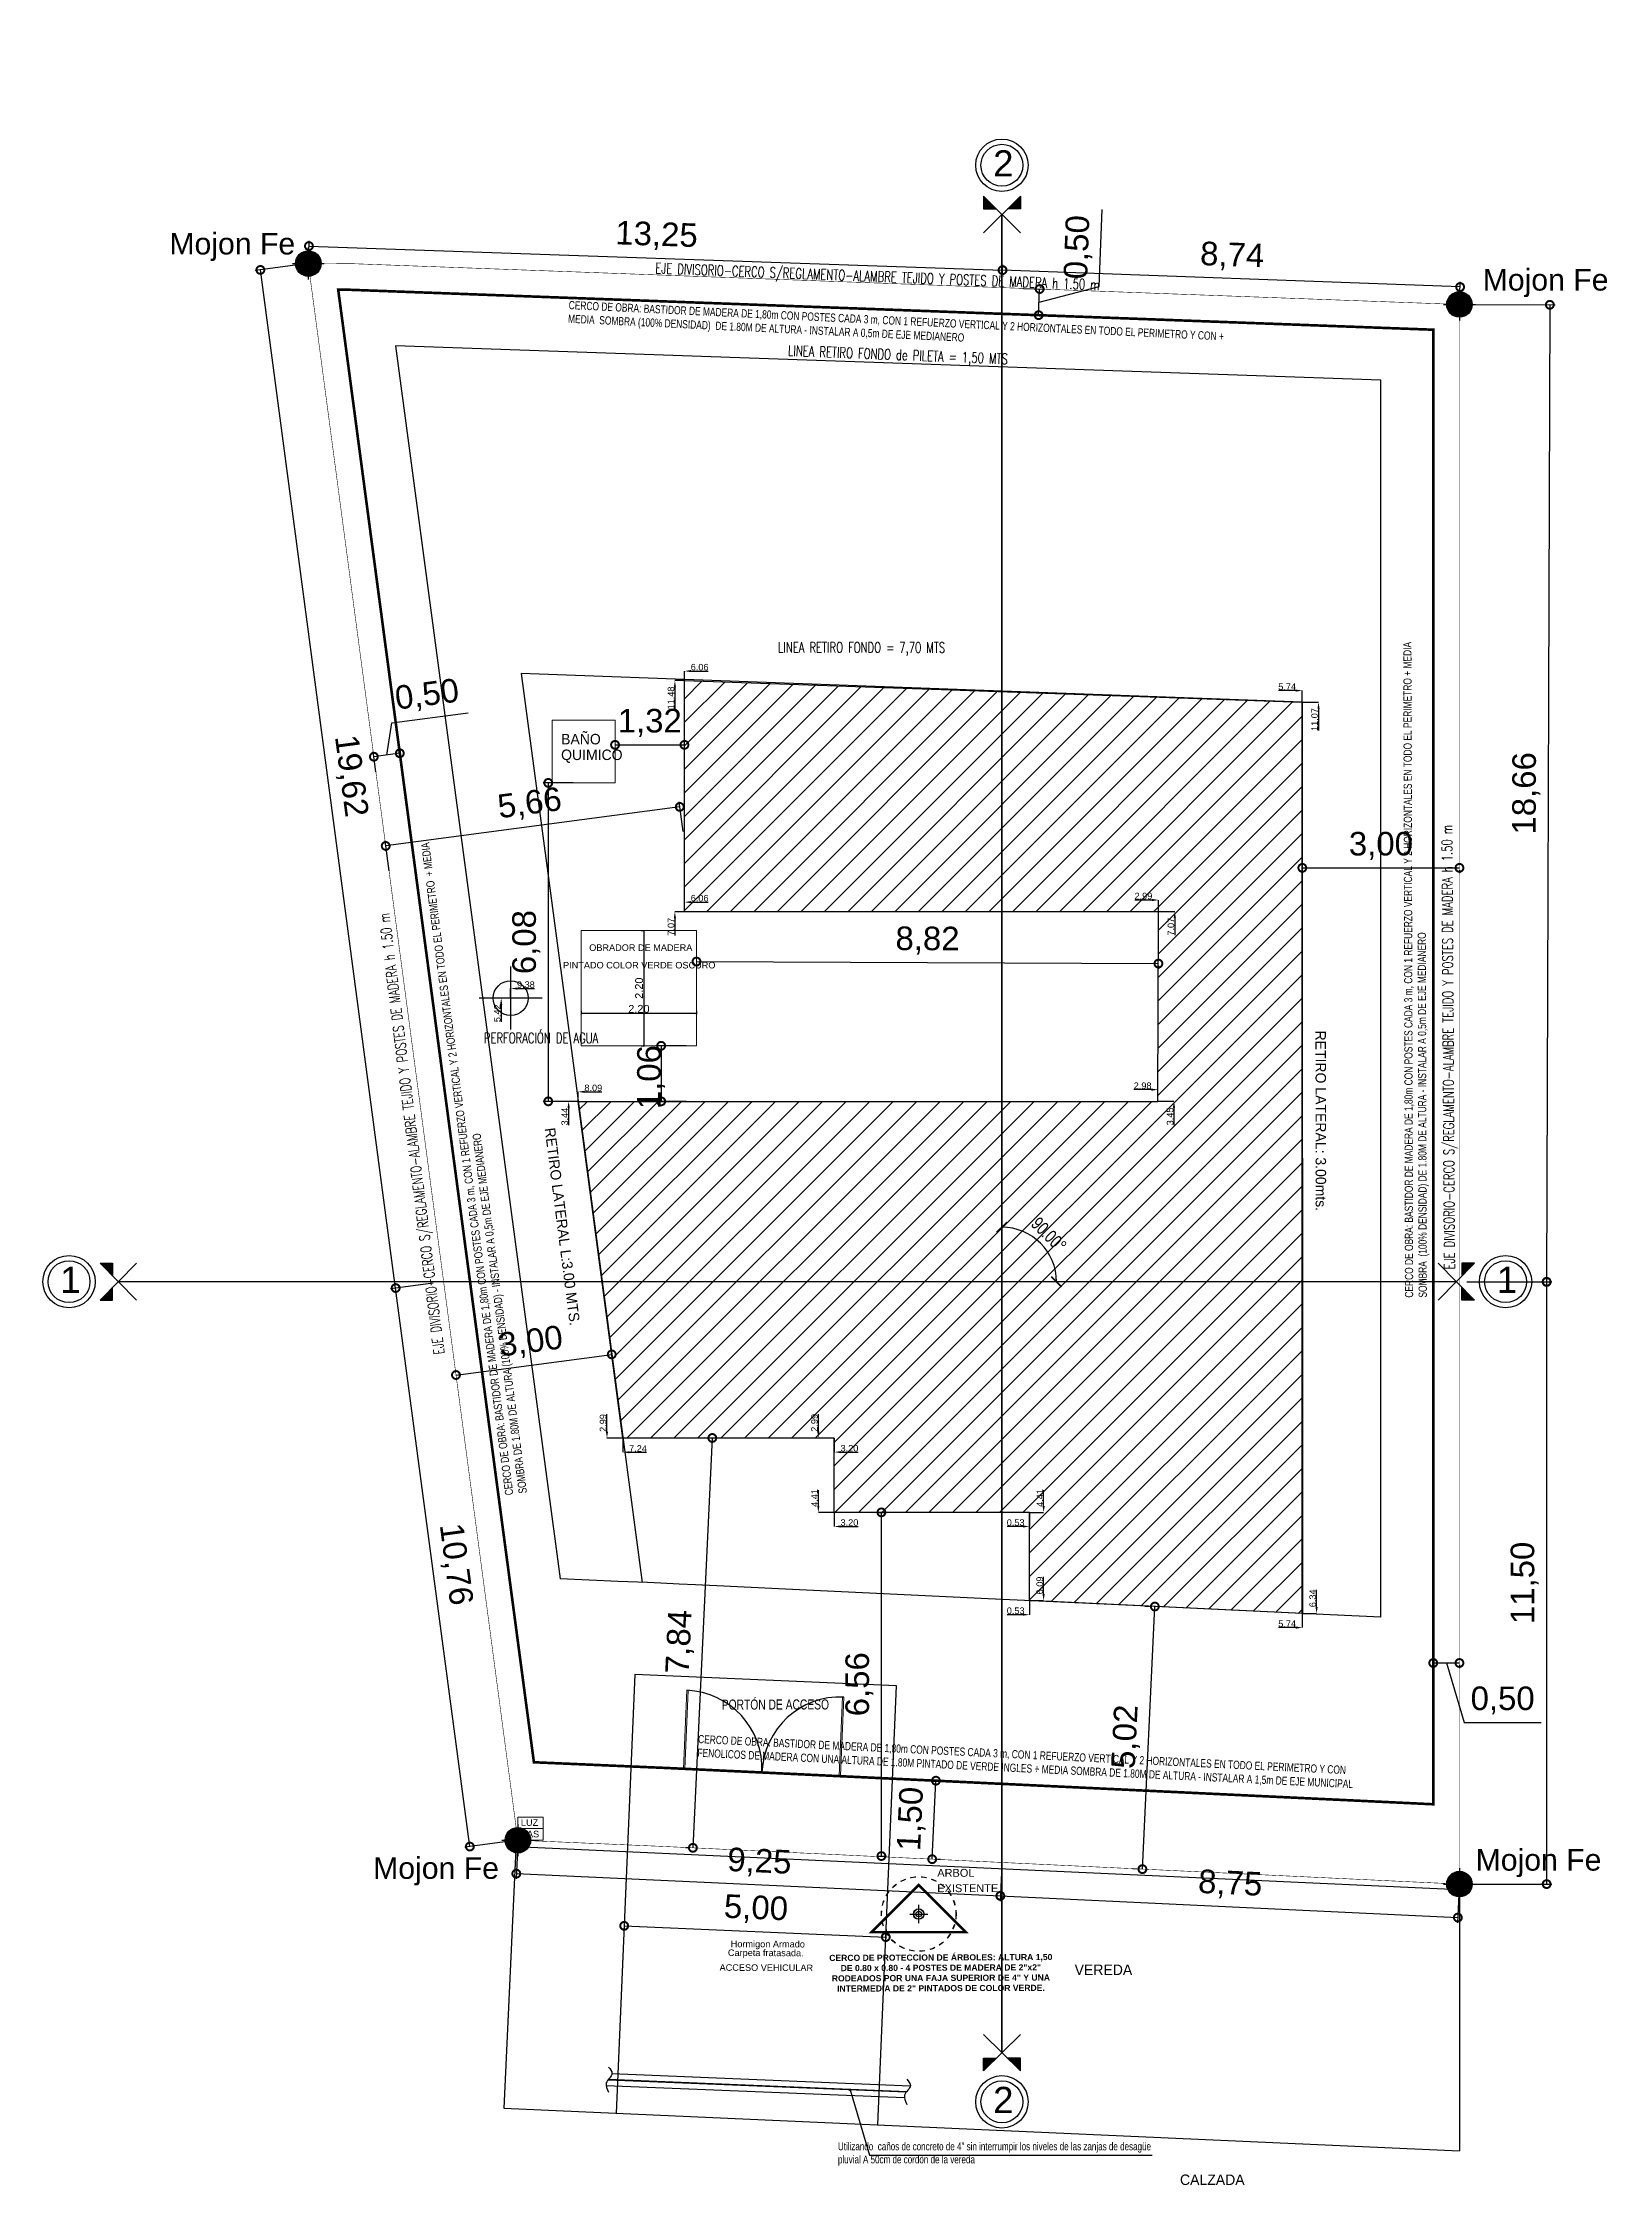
# Model space of a CAD drawing. Header units: millimetres. Extents: x 267 to 536, y -193 to 59.
# Drawn here: x 355.46 to 385.33, y 12.44 to 53.36 of the extents above; entities that cross this region are included whole.
import ezdxf
from ezdxf.enums import TextEntityAlignment as Align

# ---------------------------------------------------------------- set-up
doc = ezdxf.new("R2010")
doc.units = ezdxf.units.MM
doc.header["$LTSCALE"] = 20
for name, pattern in [('BORDER2', [0.875, 0.25, -0.125, 0.25, -0.125, 0, -0.125]), ('CENTRO', [50.8, 31.75, -6.35, 6.35, -6.35]), ('DASHDOT', [25.4, 12.7, -6.35, 0, -6.35]), ('DASHED2', [9.525, 6.35, -3.175]), ('HIDD-CH', [0.1875, 0.125, -0.0625]), ('HIDDEN', [0.375, 0.25, -0.125])]:
    doc.linetypes.add(name, pattern=pattern)
for name, color, linetype in [('-lote y retiros', 1, 'Continuous'), ('-muros', 3, 'Continuous'), ('005', 240, 'Continuous'), ('005COTAS PARCIALES 240', 240, 'Continuous'), ('005TEXTO220', 220, 'Continuous'), ('01', 1, 'Continuous'), ('022A°A°', 150, 'Continuous'), ('02AGUA FRIA170', 170, 'Continuous'), ('02TEXTO220', 220, 'Continuous'), ('04', 4, 'Continuous'), ('arboles', 2, 'Continuous'), ('B-REFERENCIAS', 1, 'Continuous'), ('ejes divisorios', 3, 'DASHDOT'), ('PDF_Arbol', 7, 'Continuous'), ('siluetas', 4, 'Continuous')]:
    doc.layers.add(name, color=color, linetype=linetype)
doc.layers.add('00 - EJES DE REPLANTEO', color=7, linetype='Continuous', true_color=0xf50000)
doc.layers.add('new', color=7, linetype='Continuous', true_color=0xf50000)
for name, color, linetype, lineweight in [('02', 2, 'Continuous', 15), ('03', 3, 'Continuous', 30), ('COTAS', 2, 'Continuous', 0)]:
    doc.layers.add(name, color=color, linetype=linetype, lineweight=lineweight)
doc.styles.add('Arial', font='arial.ttf', dxfattribs={"height": 0.15})
doc.styles.add('Arial_1', font='arial.ttf', dxfattribs={"height": 0.002381})
doc.styles.add('BOOK', font='BKANT.TTF')
doc.styles.add('COTA-100', font='ROMANS.shx', dxfattribs={"width": 0.7, "height": 0.2})
doc.styles.add('Soledad', font='swissl.ttf')
doc.styles.get("Standard").update_dxf_attribs({"font": 'arial.ttf'})
doc.styles.add('SWIS', font='swisscl.ttf')
doc.dimstyles.new('100', dxfattribs={"dimscale": 0, "dimtxt": 0.25, "dimasz": 0.2, "dimexe": 0.1, "dimexo": 0.25, "dimgap": 0.1, "dimtad": 1, "dimzin": 0, "dimdsep": 46, "dimtxsty": 'SWIS', "dimblk": 'ARCHTICK', "dimcen": 0.2, "dimdle": 0.25, "dimclrd": 1, "dimclre": 8, "dimclrt": 1, "dimazin": 0, "dimtfac": 1, "dimtix": 1, "dimtofl": 0, "dimtmove": 1, "dimatfit": 0, "dimfxl": 1, "dimtolj": 1, "dimtzin": 0, "dimlwd": -1, "dimlwe": -1, "dimarcsym": 0})
doc.dimstyles.new('COTAS ACUMULADAS 196', dxfattribs={"dimtxt": 0.125, "dimasz": 0.03, "dimexe": 0.01, "dimexo": 1e-05, "dimgap": 0.01, "dimtad": 1, "dimrnd": 0.0005, "dimzin": 1, "dimdsep": 46, "dimtxsty": 'Arial', "dimblk": 'ARCHTICK', "dimcen": 0, "dimclrd": 256, "dimclre": 256, "dimclrt": 256, "dimadec": 0, "dimazin": 0, "dimtfac": 1, "dimtmove": 0, "dimatfit": 3, "dimfxl": 0.05, "dimfxlon": 1, "dimlwd": -1, "dimlwe": -1, "dimarcsym": 0})
doc.dimstyles.new('COTAS PARCIALES 196', dxfattribs={"dimtxt": 0.125, "dimasz": 0.125, "dimexe": 0, "dimexo": 0, "dimgap": 0.01, "dimtad": 1, "dimjust": 2, "dimzin": 1, "dimdsep": 46, "dimtxsty": 'Soledad', "dimcen": 2.5, "dimse1": 1, "dimsd1": 1, "dimclrd": 256, "dimclre": 256, "dimclrt": 256, "dimazin": 0, "dimtfac": 1, "dimtmove": 0, "dimatfit": 2, "dimldrblk": 'OPEN90', "dimfxl": 0.3, "dimfxlon": 1, "dimlwd": -1, "dimlwe": -1, "dimarcsym": 0})
doc.dimstyles.new('H', dxfattribs={"dimtxt": 0.45, "dimasz": 0.3, "dimexe": 0.1, "dimexo": 0.2, "dimgap": 0.15, "dimtad": 1, "dimzin": 0, "dimtxsty": 'Standard', "dimblk": 'DOTSMALL', "dimcen": 0, "dimclrd": 256, "dimclre": 256, "dimaunit": 1, "dimadec": 3, "dimazin": 0, "dimtfac": 1, "dimtofl": 0, "dimtmove": 1, "dimatfit": 2, "dimldrblk": 'DOTSMALL', "dimfxl": 0.18, "dimtolj": 1, "dimtzin": 0, "dimlwd": -1, "dimlwe": -1, "dimarcsym": 2})
doc.dimstyles.get("Standard").update_dxf_attribs({"dimtxt": 0.18, "dimasz": 0.18, "dimexe": 0.18, "dimexo": 0.0625, "dimgap": 0.09, "dimtad": 0, "dimtih": 1, "dimtoh": 1, "dimdec": 4, "dimzin": 0, "dimdsep": 46, "dimtxsty": 'Standard', "dimcen": 0.09, "dimadec": 0, "dimazin": 0, "dimtfac": 1, "dimtdec": 4, "dimtofl": 0, "dimtmove": 0, "dimatfit": 3, "dimfxl": 1, "dimtolj": 1, "dimtzin": 0, "dimarcsym": 0})

msp = doc.modelspace()

# ---------------------------------------------------------------- texts
at = {"layer": '005TEXTO220', "color": 2, "style": 'COTA-100', "width": 0.7}
for s, rotation, p in [('LINEA RETIRO FONDO de PILETA = 1,50 MTS', 357.7948, (371.783, 47.299, 0)), ('LINEA RETIRO FONDO = 7,70 MTS', 359.968, (371.093, 41.71)), ('PERFORACIÓN DE AGUA', 360, (364.973, 34.25))]:
    msp.add_text(s, height=0.2, rotation=rotation, dxfattribs=at).set_placement(p, align=Align.CENTER)
at = {"layer": '005TEXTO220'}
for s, height, style, p in [('BAÑO', 0.2, 'BOOK', (365.355, 39.958)), ('QUIMICO', 0.2, 'BOOK', (365.355, 39.659)), ('OBRADOR DE MADERA', 0.125, 'Arial', (365.892, 36.014, 0)), ('PINTADO COLOR VERDE OSCURO', 0.125, 'Arial', (365.392, 35.679, 0)), ('VEREDA', 0.2, 'BOOK', (375.161, 16.456, 0)), ('CALZADA', 0.2, 'BOOK', (377.173, 12.446))]:
    msp.add_text(s, height=height, dxfattribs=dict(at, style=style)).set_placement(p)
at = {"layer": '005TEXTO220', "ltscale": 0.1, "style": 'BOOK'}
msp.add_text('RETIRO LATERAL: 3.00mts.', height=0.2, rotation=270.0472, dxfattribs=at).set_placement((379.76, 34.493))
at = {"layer": '005TEXTO220', "style": 'BOOK'}
msp.add_text('RETIRO LATERAL L:3.00 MTS.', height=0.2, rotation=277.2908, dxfattribs=at).set_placement((365.04, 32.623))
at = {"layer": '005TEXTO220', "style": 'Arial'}
for s, p in [('LUZ', (364.752, 19.305)), ('GAS', (364.752, 19.085))]:
    msp.add_text(s, height=0.125, rotation=359.9951, dxfattribs=at).set_placement(p, align=Align.CENTER)
at = {"layer": '005TEXTO220', "extrusion": (-7.84946e-07, -1.4335e-05, 1), "style": 'Arial'}
for s, p in [('Carpeta fratasada.', (369.263, 16.817, -0.001)), ('Hormigon Armado', (369.302, 16.985, -0.001)), ('ACCESO VEHICULAR', (369.274, 16.534, -0.001))]:
    msp.add_text(s, height=0.125, rotation=359.7869, dxfattribs=at).set_placement(p, align=Align.CENTER)
at = {"layer": '005TEXTO220', "attachment_point": 1, "style": 'Arial_1'}
for s, insert, char_height, width in [('Mojon Fe', (357.875, 49.727), 0.4126, 17.56608), ('Mojon Fe', (382.953, 49.037), 0.4126, 17.56608), ('Mojon Fe', (382.818, 18.862), 0.4126, 17.56608), ('Mojon Fe', (361.766, 18.705), 0.4126, 17.56608), ('ARBOL', (372.538, 18.482), 0.15, 1.33882), ('EXISTENTE', (372.538, 18.189), 0.15, 1.33882)]:
    msp.add_mtext(s, dxfattribs=dict(at, insert=insert, char_height=char_height, width=width))
at = {"layer": '02TEXTO220', "insert": (372.607, 16.497), "char_height": 0.156435, "width": 4.49342, "attachment_point": 5, "rotation": 0.2328, "style": 'SWIS'}
msp.add_mtext('{\\fArial|b1|i0|c0|p34;\\H0.75x;\\C0;CERCO DE PROTECCION DE ÁRBOLES: ALTURA 1,50 DE 0.80 x 0.80 - 4 POSTES DE MADERA DE 2"x2" RODEADOS POR UNA FAJA SUPERIOR DE 4" Y UNA INTERMEDIA DE 2" PINTADOS DE COLOR VERDE.}', dxfattribs=at)
at = {"layer": 'B-REFERENCIAS', "attachment_point": 1, "style": 'SWIS'}
for s, insert, char_height, width, rotation in [('\\A1;CERCO DE OBRA: BASTIDOR DE MADERA DE 1,80m CON POSTES CADA 3 m, CON 1 REFUERZO VERTICAL Y 2 HORIZONTALES EN TODO EL PERIMETRO Y CON + MEDIA  SOMBRA (100% DENSIDAD)  DE 1.80M DE ALTURA - INSTALAR A 0,5m DE EJE MEDIANERO', (365.505, 48.428), 0.156435, 12.6905, 357.2535), ('\\A1;CERCO DE OBRA: BASTIDOR DE MADERA DE 1,80m CON POSTES CADA 3 m, CON 1 REFUERZO VERTICAL Y 2 HORIZONTALES EN TODO EL PERIMETRO + MEDIA SOMBRA  (100% DENSIDAD) DE 1.80M DE ALTURA - INSTALAR A 0,5m DE EJE MEDIANERO', (381.469, 29.392), 0.156435, 12.6905, 90.1495), ('\\A1;CERCO DE OBRA: BASTIDOR DE MADERA DE 1,80m CON POSTES CADA 3 m, CON 1 REFUERZO VERTICAL Y 2 HORIZONTALES EN TODO EL PERIMETRO  + MEDIA SOMBRA DE 1.80M DE ALTURA (100% DENSIDAD) - INSTALAR A 0,5m DE EJE MEDIANERO', (364.29, 25.61), 0.156435, 12.6905, 97.362), ('PORTÓN DE ACCESO', (368.423, 21.716), 0.19128, 2.97759, 0.0938), ('\\A1;CERCO DE OBRA: BASTIDOR DE MADERA DE 1,80m CON POSTES CADA 3 m, CON 1 REFUERZO VERTICAL Y 2 HORIZONTALES EN TODO EL PERIMETRO Y CON FENOLICOS DE MADERA CON UNA ALTURA DE 1.80M PINTADO DE VERDE INGLES + MEDIA SOMBRA DE 1.80M DE ALTURA - INSTALAR A 1,5m DE EJE MUNICIPAL', (367.976, 21.042), 0.156435, 12.6905, 357.2535)]:
    msp.add_mtext(s, dxfattribs=dict(at, insert=insert, char_height=char_height, width=width, rotation=rotation))
at = {"layer": 'B-REFERENCIAS', "insert": (370.641, 13.259), "char_height": 0.2, "width": 6.00992, "attachment_point": 1, "style": 'SWIS'}
msp.add_mtext('{\\H0.75x;\\C0;Utilizando  caños de concreto de 4" sin interrumpir los niveles de las zanjas de desagüe pluvial A 50cm de cordòn de la vereda}', dxfattribs=at)
at = {"layer": 'COTAS', "color": 2, "ltscale": 0.05, "style": 'COTA-100', "width": 0.7}
for rotation, p in [(357.8367, (367.151, 48.954)), (90.3313, (382.419, 29.932)), (97.1402, (363.127, 28.321))]:
    msp.add_text('EJE DIVISORIO-CERCO S/REGLAMENTO-ALAMBRE TEJIDO Y POSTES DE MADERA h 1.50 m', height=0.2, rotation=rotation, dxfattribs=at).set_placement(p)

# ---------------------------------------------------------------- blocks, each defined once
blk = doc.blocks.new('_ArchTick')
at = {"color": 0, "linetype": 'ByBlock', "const_width": 0.15}
blk.add_lwpolyline([(-0.5, -0.5), (0.5, 0.5)], dxfattribs=at)
blk = doc.blocks.new('*D112')
at = {"layer": '005COTAS PARCIALES 240', "transparency": 16777216}
for p, q in [((366.882, 36.402), (366.942, 36.402)), ((366.932, 36.402), (366.932, 34.202)), ((366.882, 34.202), (366.942, 34.202))]:
    blk.add_line(p, q, dxfattribs=at)
at = {"layer": 'Defpoints', "color": 0, "transparency": 16777216}
for p in [(366.491, 36.402), (366.491, 34.202), (366.932, 34.202)]:
    blk.add_point(p, dxfattribs=at)
at = {"layer": '005COTAS PARCIALES 240', "transparency": 16777216, "xscale": 0.03, "yscale": 0.03, "zscale": 0.03}
for p, rotation in [((366.932, 36.402), 90), ((366.932, 34.202), 270)]:
    blk.add_blockref('_ArchTick', p, dxfattribs=dict(at, rotation=rotation))
at = {"layer": '005COTAS PARCIALES 240', "transparency": 16777216, "insert": (366.845, 35.302), "char_height": 0.15, "attachment_point": 5, "rotation": 90, "style": 'Arial'}
blk.add_mtext('2.20', dxfattribs=at)
blk = doc.blocks.new('*D113')
at = {"layer": '005COTAS PARCIALES 240', "transparency": 16777216}
for p, q in [((365.741, 34.869), (365.741, 34.809)), ((367.941, 34.819), (365.741, 34.819)), ((367.941, 34.869), (367.941, 34.809))]:
    blk.add_line(p, q, dxfattribs=at)
at = {"layer": 'Defpoints', "color": 0, "transparency": 16777216}
for p in [(365.741, 36.402, -0.025), (367.941, 36.402, -0.025), (365.741, 34.819)]:
    blk.add_point(p, dxfattribs=at)
at = {"layer": '005COTAS PARCIALES 240', "transparency": 16777216, "xscale": 0.03, "yscale": 0.03, "zscale": 0.03, "rotation": 180}
blk.add_blockref('_ArchTick', (365.741, 34.819), dxfattribs=at)
at = {"layer": '005COTAS PARCIALES 240', "transparency": 16777216, "xscale": 0.03, "yscale": 0.03, "zscale": 0.03}
blk.add_blockref('_ArchTick', (367.941, 34.819), dxfattribs=at)
at = {"layer": '005COTAS PARCIALES 240', "transparency": 16777216, "insert": (366.841, 34.906), "char_height": 0.15, "attachment_point": 5, "style": 'Arial'}
blk.add_mtext('2.20', dxfattribs=at)
blk = doc.blocks.new('ejes de replanteo')
at = {"layer": '02AGUA FRIA170'}
h = blk.add_hatch(color=256, dxfattribs=at)
h.dxf.hatch_style = 1
h.paths.add_polyline_path([(20.168, 39.246), (20.168, 38.996), (20.418, 38.996)])
h = blk.add_hatch(color=256, dxfattribs=at)
h.dxf.hatch_style = 1
h.paths.add_polyline_path([(20.875, 39.246), (20.625, 38.996), (20.875, 38.996)])
h = blk.add_hatch(color=256, dxfattribs=at)
h.dxf.hatch_style = 1
h.paths.add_polyline_path([(3.3, 18.869), (3.55, 18.619), (3.55, 18.869)])
h = blk.add_hatch(color=256, dxfattribs=at)
h.dxf.hatch_style = 1
h.paths.add_polyline_path([(29.546, 18.869), (29.296, 18.869), (29.296, 18.619)])
h = blk.add_hatch(color=256, dxfattribs=at)
h.dxf.hatch_style = 1
h.paths.add_polyline_path([(3.3, 18.162), (3.55, 18.162), (3.55, 18.412)])
h = blk.add_hatch(color=256, dxfattribs=at)
h.dxf.hatch_style = 1
h.paths.add_polyline_path([(29.546, 18.162), (29.296, 18.412), (29.296, 18.162)])
h = blk.add_hatch(color=256, dxfattribs=at)
h.dxf.hatch_style = 1
h.paths.add_polyline_path([(20.168, 3.445), (20.418, 3.695), (20.168, 3.695)])
h = blk.add_hatch(color=256, dxfattribs=at)
h.dxf.hatch_style = 1
h.paths.add_polyline_path([(20.875, 3.445), (20.875, 3.695), (20.625, 3.695)])
for p, q in [((20.168, 38.548), (20.875, 39.246)), ((20.168, 39.246), (20.875, 38.548)), ((20.168, 39.246), (20.168, 39.006)), ((20.168, 39.006), (20.418, 39.006)), ((20.875, 39.006), (20.625, 39.006)), ((20.875, 39.246), (20.875, 39.006)), ((3.997, 18.162), (3.3, 18.869)), ((3.3, 18.162), (3.997, 18.869)), ((3.3, 18.869), (3.54, 18.869)), ((3.54, 18.869), (3.54, 18.619)), ((28.849, 18.869), (29.546, 18.162)), ((29.546, 18.869), (28.849, 18.162)), ((29.546, 18.869), (29.306, 18.869)), ((29.306, 18.869), (29.306, 18.619)), ((3.54, 18.162), (3.54, 18.412)), ((29.306, 18.162), (29.306, 18.412)), ((3.3, 18.162), (3.54, 18.162)), ((29.546, 18.162), (29.306, 18.162)), ((20.875, 4.142), (20.168, 3.445)), ((20.875, 3.445), (20.168, 4.142)), ((20.168, 3.445), (20.168, 3.685)), ((20.168, 3.685), (20.418, 3.685)), ((20.875, 3.685), (20.625, 3.685)), ((20.875, 3.445), (20.875, 3.685))]:
    blk.add_line(p, q, dxfattribs=at)
at = {"layer": '02AGUA FRIA170', "linetype": 'BORDER2', "const_width": 0.03}
for points in [[(20.521, 38.897), (20.521, 3.794)], [(3.648, 18.516), (29.198, 18.516)]]:
    blk.add_lwpolyline(points, dxfattribs=at)
at = {"layer": '02AGUA FRIA170'}
for centre, radius in [((20.521, 39.837), 0.5), ((20.521, 39.837), 0.4), ((2.708, 18.516), 0.5), ((2.708, 18.516), 0.4), ((30.138, 18.516), 0.5), ((30.138, 18.516), 0.4), ((20.521, 2.853), 0.5), ((20.521, 2.853), 0.4)]:
    blk.add_circle(centre, radius, dxfattribs=at)
at = {"layer": '02AGUA FRIA170', "style": 'Arial'}
for s, p in [('2', (20.354, 39.623)), ('1', (2.541, 18.302)), ('1', (29.971, 18.302)), ('2', (20.354, 2.639))]:
    blk.add_text(s, height=0.5, dxfattribs=at).set_placement(p)
blk = doc.blocks.new('MOJON')
at = {"layer": '00 - EJES DE REPLANTEO', "transparency": 33554495}
h = blk.add_hatch(color=254, dxfattribs=at)
h.dxf.hatch_style = 1
edge = h.paths.add_edge_path()
edge.add_arc((6849.914, 2586.609), 0.375, 0, 360)
at = {"layer": '00 - EJES DE REPLANTEO'}
for points in [[(6849.914, 2587.077), (6849.914, 2586.14)], [(6849.445, 2586.609), (6850.383, 2586.609)]]:
    blk.add_lwpolyline(points, dxfattribs=at)
blk.add_circle((6849.914, 2586.609), 0.375, dxfattribs=at)
blk = doc.blocks.new('_DotSmall')
at = {"color": 0, "linetype": 'ByBlock', "const_width": 0.5}
blk.add_lwpolyline([(-0.0625, 0, 1), (0.0625, 0, 1)], format="xyb", close=True, dxfattribs=at)
blk = doc.blocks.new('*D114')
at = {"layer": 'Defpoints', "color": 0, "transparency": 16777216}
for p in [(382.509, 48.359), (382.449, 29.696), (384.174, 29.691)]:
    blk.add_point(p, dxfattribs=at)
at = {"layer": 'new', "linetype": 'Continuous', "transparency": 16777216}
for p, q in [((382.709, 48.358), (384.335, 48.353)), ((384.235, 48.353), (384.174, 29.691)), ((382.649, 29.696), (384.274, 29.691))]:
    blk.add_line(p, q, dxfattribs=at)
at = {"layer": 'new', "transparency": 16777216, "xscale": 0.3, "yscale": 0.3, "zscale": 0.3}
for p, rotation in [((384.235, 48.353), 89.81472185697386), ((384.174, 29.691), 269.8147218569738)]:
    blk.add_blockref('_DotSmall', p, dxfattribs=dict(at, rotation=rotation))
at = {"layer": 'new', "color": 0, "transparency": 16777216, "insert": (383.784, 39.023), "char_height": 0.45, "attachment_point": 5, "rotation": 89.8147}
blk.add_mtext('\\A1;18,66', dxfattribs=at)
blk = doc.blocks.new('*D115')
at = {"layer": 'Defpoints', "color": 0, "transparency": 16777216}
for p in [(382.449, 29.696), (382.509, 18.192), (384.174, 18.192)]:
    blk.add_point(p, dxfattribs=at)
at = {"layer": 'new', "linetype": 'Continuous', "transparency": 16777216}
for p, q in [((382.649, 29.696), (384.274, 29.696)), ((384.174, 29.696), (384.174, 18.192)), ((382.709, 18.192), (384.274, 18.192))]:
    blk.add_line(p, q, dxfattribs=at)
at = {"layer": 'new', "transparency": 16777216, "xscale": 0.3, "yscale": 0.3, "zscale": 0.3}
for p, rotation in [((384.174, 29.696), 90), ((384.174, 18.192), 270)]:
    blk.add_blockref('_DotSmall', p, dxfattribs=dict(at, rotation=rotation))
at = {"layer": 'new', "color": 0, "transparency": 16777216, "insert": (383.754, 23.944), "char_height": 0.45, "attachment_point": 5, "rotation": 90}
blk.add_mtext('\\A1;11,50', dxfattribs=at)
blk = doc.blocks.new('*D116')
at = {"layer": 'Defpoints', "color": 0, "transparency": 16777216}
for p in [(362.196, 29.575), (363.112, 29.696), (364.529, 19.031)]:
    blk.add_point(p, dxfattribs=at)
at = {"layer": 'new', "linetype": 'Continuous', "transparency": 16777216}
for p, q in [((362.913, 29.67), (362.097, 29.562)), ((363.613, 18.909), (362.196, 29.575)), ((364.331, 19.004), (363.514, 18.896))]:
    blk.add_line(p, q, dxfattribs=at)
at = {"layer": 'new', "transparency": 16777216, "xscale": 0.3, "yscale": 0.3, "zscale": 0.3}
for p, rotation in [((362.196, 29.575), 97.56862592066312), ((363.613, 18.909), 277.5686259206631)]:
    blk.add_blockref('_DotSmall', p, dxfattribs=dict(at, rotation=rotation))
at = {"layer": 'new', "color": 0, "transparency": 16777216, "insert": (363.322, 24.297), "char_height": 0.45, "attachment_point": 5, "rotation": 277.5686}
blk.add_mtext('\\A1;10,76', dxfattribs=at)
blk = doc.blocks.new('*D117')
at = {"layer": 'Defpoints', "color": 0, "transparency": 16777216}
for p in [(360.528, 49.141), (359.613, 49.019), (363.112, 29.696)]:
    blk.add_point(p, dxfattribs=at)
at = {"layer": 'new', "linetype": 'Continuous', "transparency": 16777216}
for p, q in [((360.33, 49.115), (359.514, 49.006)), ((362.196, 29.575), (359.613, 49.019)), ((362.913, 29.67), (362.097, 29.562))]:
    blk.add_line(p, q, dxfattribs=at)
at = {"layer": 'new', "transparency": 16777216, "xscale": 0.3, "yscale": 0.3, "zscale": 0.3}
for p, rotation in [((359.613, 49.019), 97.56862592066298), ((362.196, 29.575), 277.568625920663)]:
    blk.add_blockref('_DotSmall', p, dxfattribs=dict(at, rotation=rotation))
at = {"layer": 'new', "color": 0, "transparency": 16777216, "insert": (361.321, 39.352), "char_height": 0.45, "attachment_point": 5, "rotation": 277.5686}
blk.add_mtext('\\A1;19,62', dxfattribs=at)
blk = doc.blocks.new('*D118')
at = {"layer": 'Defpoints', "color": 0, "transparency": 16777216}
for p in [(364.529, 19.031), (373.773, 18.605), (373.743, 17.967)]:
    blk.add_point(p, dxfattribs=at)
at = {"layer": 'new', "linetype": 'Continuous', "transparency": 16777216}
for p, q in [((364.52, 18.831), (364.495, 18.292)), ((364.5, 18.392), (373.743, 17.967)), ((373.763, 18.406), (373.739, 17.867))]:
    blk.add_line(p, q, dxfattribs=at)
at = {"layer": 'new', "transparency": 16777216, "xscale": 0.3, "yscale": 0.3, "zscale": 0.3}
for p, rotation in [((364.5, 18.392), 177.3667596572945), ((373.743, 17.967), 357.3667596572946)]:
    blk.add_blockref('_DotSmall', p, dxfattribs=dict(at, rotation=rotation))
at = {"layer": 'new', "color": 0, "transparency": 16777216, "insert": (369.141, 18.599), "char_height": 0.45, "attachment_point": 5, "rotation": 357.3668}
blk.add_mtext('\\A1;9,25', dxfattribs=at)
blk = doc.blocks.new('*D119')
at = {"layer": 'Defpoints', "color": 0, "transparency": 16777216}
for p in [(373.773, 18.605), (382.509, 18.192), (382.479, 17.553)]:
    blk.add_point(p, dxfattribs=at)
at = {"layer": 'new', "linetype": 'Continuous', "transparency": 16777216}
for p, q in [((373.763, 18.406), (373.738, 17.867)), ((373.742, 17.967), (382.479, 17.553)), ((382.5, 17.992), (382.474, 17.454))]:
    blk.add_line(p, q, dxfattribs=at)
at = {"layer": 'new', "transparency": 16777216, "xscale": 0.3, "yscale": 0.3, "zscale": 0.3}
for p, rotation in [((373.742, 17.967), 177.2906453597542), ((382.479, 17.553), 357.2906453597543)]:
    blk.add_blockref('_DotSmall', p, dxfattribs=dict(at, rotation=rotation))
at = {"layer": 'new', "color": 0, "transparency": 16777216, "insert": (378.131, 18.18), "char_height": 0.45, "attachment_point": 5, "rotation": 357.2906}
blk.add_mtext('\\A1;8,75', dxfattribs=at)
blk = doc.blocks.new('*D120')
at = {"layer": 'Defpoints', "color": 0, "transparency": 16777216}
for p in [(373.785, 49.015), (373.773, 48.681), (382.509, 48.359)]:
    blk.add_point(p, dxfattribs=at)
at = {"layer": 'new', "linetype": 'Continuous', "transparency": 16777216}
for p, q in [((373.78, 48.881), (373.789, 49.115)), ((382.522, 48.693), (373.785, 49.015)), ((382.517, 48.559), (382.525, 48.793))]:
    blk.add_line(p, q, dxfattribs=at)
at = {"layer": 'new', "transparency": 16777216, "xscale": 0.3, "yscale": 0.3, "zscale": 0.3}
for p, rotation in [((373.785, 49.015), 177.8879824327686), ((382.522, 48.693), 357.8879824327686)]:
    blk.add_blockref('_DotSmall', p, dxfattribs=dict(at, rotation=rotation))
at = {"layer": 'new', "color": 0, "transparency": 16777216, "insert": (378.169, 49.274), "char_height": 0.45, "attachment_point": 5, "rotation": 357.888}
blk.add_mtext('\\A1;8,74', dxfattribs=at)
blk = doc.blocks.new('*D121')
at = {"layer": 'Defpoints', "color": 0, "transparency": 16777216}
for p in [(360.528, 49.141), (373.784, 49.015), (373.773, 48.681)]:
    blk.add_point(p, dxfattribs=at)
at = {"layer": 'new', "linetype": 'Continuous', "transparency": 16777216}
for p, q in [((360.535, 49.341), (360.543, 49.575)), ((360.54, 49.475), (373.784, 49.015)), ((373.78, 48.881), (373.788, 49.115))]:
    blk.add_line(p, q, dxfattribs=at)
at = {"layer": 'new', "transparency": 16777216, "xscale": 0.3, "yscale": 0.3, "zscale": 0.3}
for p, rotation in [((360.54, 49.475), 178.0100486797776), ((373.784, 49.015), 358.0100486797776)]:
    blk.add_blockref('_DotSmall', p, dxfattribs=dict(at, rotation=rotation))
at = {"layer": 'new', "color": 0, "transparency": 16777216, "insert": (367.177, 49.665), "char_height": 0.45, "attachment_point": 5, "rotation": 358.01}
blk.add_mtext('\\A1;13,25', dxfattribs=at)
blk = doc.blocks.new('*D122')
at = {"layer": '005', "transparency": 16777216}
for p, q in [((379.384, 40.986), (379.054, 40.986)), ((379.509, 40.764), (379.509, 40.986))]:
    blk.add_line(p, q, dxfattribs=at)
blk.add_solid([(379.384, 41.006), (379.384, 40.965), (379.509, 40.986)], dxfattribs=at)
at = {"layer": 'Defpoints', "color": 0, "transparency": 16777216}
for p in [(379.509, 40.986), (379.509, 40.764), (373.773, 29.696)]:
    blk.add_point(p, dxfattribs=at)
at = {"layer": '005', "transparency": 16777216, "insert": (379.219, 41.06), "char_height": 0.125, "attachment_point": 5, "style": 'Soledad'}
blk.add_mtext('5.74', dxfattribs=at)
blk = doc.blocks.new('_Open90')
at = {"color": 0, "linetype": 'ByBlock', "lineweight": -2}
for p, q in [((0, 0), (-1, 0)), ((-0.5, 0.5), (0, 0)), ((0, 0), (-0.5, -0.5))]:
    blk.add_line(p, q, dxfattribs=at)
blk = doc.blocks.new('*D123')
at = {"layer": '005', "transparency": 16777216}
for p, q in [((379.518, 40.764), (379.818, 40.764)), ((379.818, 40.639), (379.818, 40.226))]:
    blk.add_line(p, q, dxfattribs=at)
blk.add_solid([(379.797, 40.639), (379.839, 40.639), (379.818, 40.764)], dxfattribs=at)
at = {"layer": 'Defpoints', "color": 0, "transparency": 16777216}
for p in [(379.509, 40.764), (379.818, 40.764), (373.773, 29.696)]:
    blk.add_point(p, dxfattribs=at)
at = {"layer": '005', "transparency": 16777216, "insert": (379.744, 40.432), "char_height": 0.125, "attachment_point": 5, "rotation": 90, "style": 'Soledad'}
blk.add_mtext('11.07', dxfattribs=at)
blk = doc.blocks.new('*D124')
at = {"layer": '005', "transparency": 16777216}
for p, q in [((376.64, 36.986), (376.31, 36.986)), ((376.765, 36.765), (376.765, 36.986))]:
    blk.add_line(p, q, dxfattribs=at)
blk.add_solid([(376.64, 37.007), (376.64, 36.965), (376.765, 36.986)], dxfattribs=at)
at = {"layer": 'Defpoints', "color": 0, "transparency": 16777216}
for p in [(376.765, 36.986), (376.765, 36.765), (373.773, 29.696)]:
    blk.add_point(p, dxfattribs=at)
at = {"layer": '005', "transparency": 16777216, "insert": (376.475, 37.061), "char_height": 0.125, "attachment_point": 5, "style": 'Soledad'}
blk.add_mtext('2.99', dxfattribs=at)
blk = doc.blocks.new('*D125')
at = {"layer": '005', "transparency": 16777216}
for p, q in [((376.774, 36.765), (377.074, 36.765)), ((377.074, 36.64), (377.074, 36.313))]:
    blk.add_line(p, q, dxfattribs=at)
blk.add_solid([(377.053, 36.64), (377.095, 36.64), (377.074, 36.765)], dxfattribs=at)
at = {"layer": 'Defpoints', "color": 0, "transparency": 16777216}
for p in [(376.765, 36.765), (377.074, 36.765), (373.773, 29.696)]:
    blk.add_point(p, dxfattribs=at)
at = {"layer": '005', "transparency": 16777216, "insert": (377, 36.476), "char_height": 0.125, "attachment_point": 5, "rotation": 90, "style": 'Soledad'}
blk.add_mtext('7.07', dxfattribs=at)
blk = doc.blocks.new('*D126')
at = {"layer": '005', "transparency": 16777216}
for p, q in [((376.625, 33.364), (376.294, 33.364)), ((376.75, 33.143), (376.75, 33.364))]:
    blk.add_line(p, q, dxfattribs=at)
blk.add_solid([(376.625, 33.385), (376.625, 33.343), (376.75, 33.364)], dxfattribs=at)
at = {"layer": 'Defpoints', "color": 0, "transparency": 16777216}
for p in [(376.75, 33.364), (376.75, 33.143), (373.773, 29.696)]:
    blk.add_point(p, dxfattribs=at)
at = {"layer": '005', "transparency": 16777216, "insert": (376.459, 33.438), "char_height": 0.125, "attachment_point": 5, "style": 'Soledad'}
blk.add_mtext('2.98', dxfattribs=at)
blk = doc.blocks.new('*D127')
at = {"layer": '005', "transparency": 16777216}
for p, q in [((376.758, 33.143), (377.058, 33.143)), ((377.058, 33.018), (377.058, 32.688))]:
    blk.add_line(p, q, dxfattribs=at)
blk.add_solid([(377.037, 33.018), (377.079, 33.018), (377.058, 33.143)], dxfattribs=at)
at = {"layer": 'Defpoints', "color": 0, "transparency": 16777216}
for p in [(376.75, 33.143), (377.058, 33.143), (373.773, 29.696)]:
    blk.add_point(p, dxfattribs=at)
at = {"layer": '005', "transparency": 16777216, "insert": (376.984, 32.853), "char_height": 0.125, "attachment_point": 5, "rotation": 90, "style": 'Soledad'}
blk.add_mtext('3.45', dxfattribs=at)
blk = doc.blocks.new('*D128')
at = {"layer": '005', "transparency": 16777216}
for p, q in [((367.71, 41.175), (367.71, 41.358)), ((367.835, 41.358), (368.165, 41.358))]:
    blk.add_line(p, q, dxfattribs=at)
blk.add_solid([(367.835, 41.379), (367.835, 41.337), (367.71, 41.358)], dxfattribs=at)
at = {"layer": 'Defpoints', "color": 0, "transparency": 16777216}
for p in [(367.71, 41.358), (367.71, 41.175), (373.773, 29.696)]:
    blk.add_point(p, dxfattribs=at)
at = {"layer": '005', "transparency": 16777216, "insert": (368, 41.432), "char_height": 0.125, "attachment_point": 5, "style": 'Soledad'}
blk.add_mtext('6.06', dxfattribs=at)
blk = doc.blocks.new('*D129')
at = {"layer": '005', "transparency": 16777216}
for p, q in [((367.71, 41.175), (367.528, 41.175)), ((367.528, 41.05), (367.528, 40.637))]:
    blk.add_line(p, q, dxfattribs=at)
blk.add_solid([(367.508, 41.05), (367.549, 41.05), (367.528, 41.175)], dxfattribs=at)
at = {"layer": 'Defpoints', "color": 0, "transparency": 16777216}
for p in [(367.528, 41.175), (367.71, 41.175), (373.773, 29.696)]:
    blk.add_point(p, dxfattribs=at)
at = {"layer": '005', "transparency": 16777216, "insert": (367.454, 40.844), "char_height": 0.125, "attachment_point": 5, "rotation": 90, "style": 'Soledad'}
blk.add_mtext('11.48', dxfattribs=at)
blk = doc.blocks.new('*D130')
at = {"layer": '005', "transparency": 16777216}
for p, q in [((367.71, 36.763), (367.71, 36.945)), ((367.835, 36.945), (368.165, 36.945))]:
    blk.add_line(p, q, dxfattribs=at)
blk.add_solid([(367.835, 36.966), (367.835, 36.925), (367.71, 36.945)], dxfattribs=at)
at = {"layer": 'Defpoints', "color": 0, "transparency": 16777216}
for p in [(367.71, 36.945), (367.71, 36.763), (373.773, 29.696)]:
    blk.add_point(p, dxfattribs=at)
at = {"layer": '005', "transparency": 16777216, "insert": (368, 37.02), "char_height": 0.125, "attachment_point": 5, "style": 'Soledad'}
blk.add_mtext('6.06', dxfattribs=at)
blk = doc.blocks.new('*D131')
at = {"layer": '005', "transparency": 16777216}
for p, q in [((367.71, 36.763), (367.528, 36.763)), ((367.528, 36.638), (367.528, 36.311))]:
    blk.add_line(p, q, dxfattribs=at)
blk.add_solid([(367.508, 36.638), (367.549, 36.638), (367.528, 36.763)], dxfattribs=at)
at = {"layer": 'Defpoints', "color": 0, "transparency": 16777216}
for p in [(367.528, 36.763), (367.71, 36.763), (373.773, 29.696)]:
    blk.add_point(p, dxfattribs=at)
at = {"layer": '005', "transparency": 16777216, "insert": (367.454, 36.475), "char_height": 0.125, "attachment_point": 5, "rotation": 90, "style": 'Soledad'}
blk.add_mtext('7.07', dxfattribs=at)
blk = doc.blocks.new('*D132')
at = {"layer": '005', "transparency": 16777216}
for p, q in [((365.68, 33.141), (365.68, 33.323)), ((365.805, 33.323), (366.135, 33.323))]:
    blk.add_line(p, q, dxfattribs=at)
blk.add_solid([(365.805, 33.344), (365.805, 33.302), (365.68, 33.323)], dxfattribs=at)
at = {"layer": 'Defpoints', "color": 0, "transparency": 16777216}
for p in [(365.68, 33.323), (365.68, 33.141), (373.773, 29.696)]:
    blk.add_point(p, dxfattribs=at)
at = {"layer": '005', "transparency": 16777216, "insert": (365.97, 33.397), "char_height": 0.125, "attachment_point": 5, "style": 'Soledad'}
blk.add_mtext('8.09', dxfattribs=at)
blk = doc.blocks.new('*D133')
at = {"layer": '005', "transparency": 16777216}
for p, q in [((365.68, 33.141), (365.499, 33.141)), ((365.499, 33.016), (365.499, 32.684))]:
    blk.add_line(p, q, dxfattribs=at)
blk.add_solid([(365.478, 33.016), (365.52, 33.016), (365.499, 33.141)], dxfattribs=at)
at = {"layer": 'Defpoints', "color": 0, "transparency": 16777216}
for p in [(365.499, 33.141), (365.68, 33.141), (373.773, 29.696)]:
    blk.add_point(p, dxfattribs=at)
at = {"layer": '005', "transparency": 16777216, "insert": (365.425, 32.85), "char_height": 0.125, "attachment_point": 5, "rotation": 90, "style": 'Soledad'}
blk.add_mtext('3.44', dxfattribs=at)
blk = doc.blocks.new('*D134')
at = {"layer": '005', "transparency": 16777216}
for p, q in [((366.535, 26.708), (366.535, 26.439)), ((366.66, 26.439), (366.987, 26.439))]:
    blk.add_line(p, q, dxfattribs=at)
blk.add_solid([(366.66, 26.46), (366.66, 26.419), (366.535, 26.439)], dxfattribs=at)
at = {"layer": 'Defpoints', "color": 0, "transparency": 16777216}
for p in [(373.773, 29.696), (366.535, 26.708), (366.535, 26.439)]:
    blk.add_point(p, dxfattribs=at)
at = {"layer": '005', "transparency": 16777216, "insert": (366.824, 26.512), "char_height": 0.125, "attachment_point": 5, "style": 'Soledad'}
blk.add_mtext('7.24', dxfattribs=at)
blk = doc.blocks.new('*D135')
at = {"layer": '005', "transparency": 16777216}
for p, q in [((366.231, 26.833), (366.231, 27.164)), ((366.531, 26.708), (366.231, 26.708))]:
    blk.add_line(p, q, dxfattribs=at)
blk.add_solid([(366.21, 26.833), (366.252, 26.833), (366.231, 26.708)], dxfattribs=at)
at = {"layer": 'Defpoints', "color": 0, "transparency": 16777216}
for p in [(373.773, 29.696), (366.231, 26.708), (366.535, 26.708)]:
    blk.add_point(p, dxfattribs=at)
at = {"layer": '005', "transparency": 16777216, "insert": (366.157, 26.998), "char_height": 0.125, "attachment_point": 5, "rotation": 90, "style": 'Soledad'}
blk.add_mtext('2.99', dxfattribs=at)
blk = doc.blocks.new('*D136')
at = {"layer": '005', "transparency": 16777216}
for p, q in [((370.571, 26.711), (370.571, 26.442)), ((370.696, 26.442), (371.027, 26.442))]:
    blk.add_line(p, q, dxfattribs=at)
blk.add_solid([(370.696, 26.463), (370.696, 26.421), (370.571, 26.442)], dxfattribs=at)
at = {"layer": 'Defpoints', "color": 0, "transparency": 16777216}
for p in [(373.773, 29.696), (370.571, 26.711), (370.571, 26.442)]:
    blk.add_point(p, dxfattribs=at)
at = {"layer": '005', "transparency": 16777216, "insert": (370.861, 26.516), "char_height": 0.125, "attachment_point": 5, "style": 'Soledad'}
blk.add_mtext('3.20', dxfattribs=at)
blk = doc.blocks.new('*D137')
at = {"layer": '005', "transparency": 16777216}
for p, q in [((370.267, 26.836), (370.267, 27.166)), ((370.567, 26.711), (370.267, 26.711))]:
    blk.add_line(p, q, dxfattribs=at)
blk.add_solid([(370.246, 26.836), (370.288, 26.836), (370.267, 26.711)], dxfattribs=at)
at = {"layer": 'Defpoints', "color": 0, "transparency": 16777216}
for p in [(373.773, 29.696), (370.267, 26.711), (370.571, 26.711)]:
    blk.add_point(p, dxfattribs=at)
at = {"layer": '005', "transparency": 16777216, "insert": (370.193, 27.001), "char_height": 0.125, "attachment_point": 5, "rotation": 90, "style": 'Soledad'}
blk.add_mtext('2.99', dxfattribs=at)
blk = doc.blocks.new('*D138')
at = {"layer": '005', "transparency": 16777216}
for p, q in [((370.571, 25.291), (370.571, 25.022)), ((370.696, 25.022), (371.027, 25.022))]:
    blk.add_line(p, q, dxfattribs=at)
blk.add_solid([(370.696, 25.043), (370.696, 25.001), (370.571, 25.022)], dxfattribs=at)
at = {"layer": 'Defpoints', "color": 0, "transparency": 16777216}
for p in [(373.773, 29.696), (370.571, 25.291), (370.571, 25.022)]:
    blk.add_point(p, dxfattribs=at)
at = {"layer": '005', "transparency": 16777216, "insert": (370.861, 25.096), "char_height": 0.125, "attachment_point": 5, "style": 'Soledad'}
blk.add_mtext('3.20', dxfattribs=at)
blk = doc.blocks.new('*D139')
at = {"layer": '005', "transparency": 16777216}
for p, q in [((370.267, 25.416), (370.267, 25.718)), ((370.567, 25.291), (370.267, 25.291))]:
    blk.add_line(p, q, dxfattribs=at)
blk.add_solid([(370.246, 25.416), (370.288, 25.416), (370.267, 25.291)], dxfattribs=at)
at = {"layer": 'Defpoints', "color": 0, "transparency": 16777216}
for p in [(373.773, 29.696), (370.267, 25.291), (370.571, 25.291)]:
    blk.add_point(p, dxfattribs=at)
at = {"layer": '005', "transparency": 16777216, "insert": (370.194, 25.567), "char_height": 0.125, "attachment_point": 5, "rotation": 90, "style": 'Soledad'}
blk.add_mtext('4.41', dxfattribs=at)
blk = doc.blocks.new('*D140')
at = {"layer": '005', "transparency": 16777216}
for p, q in [((374.569, 25.416), (374.569, 25.718)), ((374.298, 25.291), (374.569, 25.291))]:
    blk.add_line(p, q, dxfattribs=at)
blk.add_solid([(374.548, 25.416), (374.59, 25.416), (374.569, 25.291)], dxfattribs=at)
at = {"layer": 'Defpoints', "color": 0, "transparency": 16777216}
for p in [(373.773, 29.696), (374.298, 25.291), (374.569, 25.291)]:
    blk.add_point(p, dxfattribs=at)
at = {"layer": '005', "transparency": 16777216, "insert": (374.497, 25.567), "char_height": 0.125, "attachment_point": 5, "rotation": 90, "style": 'Soledad'}
blk.add_mtext('4.41', dxfattribs=at)
blk = doc.blocks.new('*D141')
at = {"layer": '005', "transparency": 16777216}
for p, q in [((374.173, 25.022), (373.87, 25.022)), ((374.298, 25.291), (374.298, 25.022))]:
    blk.add_line(p, q, dxfattribs=at)
blk.add_solid([(374.173, 25.043), (374.173, 25.001), (374.298, 25.022)], dxfattribs=at)
at = {"layer": 'Defpoints', "color": 0, "transparency": 16777216}
for p in [(373.773, 29.696), (374.298, 25.291), (374.298, 25.022)]:
    blk.add_point(p, dxfattribs=at)
at = {"layer": '005', "transparency": 16777216, "insert": (374.035, 25.096), "char_height": 0.125, "attachment_point": 5, "style": 'Soledad'}
blk.add_mtext('0.53', dxfattribs=at)
blk = doc.blocks.new('*D142')
at = {"layer": '005', "transparency": 16777216}
for p, q in [((374.569, 23.731), (374.569, 24.061)), ((374.298, 23.606), (374.569, 23.606))]:
    blk.add_line(p, q, dxfattribs=at)
blk.add_solid([(374.548, 23.731), (374.59, 23.731), (374.569, 23.606)], dxfattribs=at)
at = {"layer": 'Defpoints', "color": 0, "transparency": 16777216}
for p in [(373.773, 29.696), (374.298, 23.606), (374.569, 23.606)]:
    blk.add_point(p, dxfattribs=at)
at = {"layer": '005', "transparency": 16777216, "insert": (374.495, 23.896), "char_height": 0.125, "attachment_point": 5, "rotation": 90, "style": 'Soledad'}
blk.add_mtext('6.09', dxfattribs=at)
blk = doc.blocks.new('*D143')
at = {"layer": '005', "transparency": 16777216}
for p, q in [((374.173, 23.337), (373.87, 23.337)), ((374.298, 23.606), (374.298, 23.337))]:
    blk.add_line(p, q, dxfattribs=at)
blk.add_solid([(374.173, 23.358), (374.173, 23.317), (374.298, 23.337)], dxfattribs=at)
at = {"layer": 'Defpoints', "color": 0, "transparency": 16777216}
for p in [(373.773, 29.696), (374.298, 23.606), (374.298, 23.337)]:
    blk.add_point(p, dxfattribs=at)
at = {"layer": '005', "transparency": 16777216, "insert": (374.035, 23.412), "char_height": 0.125, "attachment_point": 5, "style": 'Soledad'}
blk.add_mtext('0.53', dxfattribs=at)
blk = doc.blocks.new('*D144')
at = {"layer": '005', "transparency": 16777216}
for p, q in [((379.781, 23.485), (379.781, 23.815)), ((379.509, 23.36), (379.781, 23.36))]:
    blk.add_line(p, q, dxfattribs=at)
blk.add_solid([(379.76, 23.485), (379.802, 23.485), (379.781, 23.36)], dxfattribs=at)
at = {"layer": 'Defpoints', "color": 0, "transparency": 16777216}
for p in [(373.773, 29.696), (379.509, 23.36), (379.781, 23.36)]:
    blk.add_point(p, dxfattribs=at)
at = {"layer": '005', "transparency": 16777216, "insert": (379.707, 23.65), "char_height": 0.125, "attachment_point": 5, "rotation": 90, "style": 'Soledad'}
blk.add_mtext('6.34', dxfattribs=at)
blk = doc.blocks.new('*D145')
at = {"layer": '005', "transparency": 16777216}
for p, q in [((379.509, 23.36), (379.509, 23.091)), ((379.384, 23.091), (379.054, 23.091))]:
    blk.add_line(p, q, dxfattribs=at)
blk.add_solid([(379.384, 23.112), (379.384, 23.07), (379.509, 23.091)], dxfattribs=at)
at = {"layer": 'Defpoints', "color": 0, "transparency": 16777216}
for p in [(373.773, 29.696), (379.509, 23.36), (379.509, 23.091)]:
    blk.add_point(p, dxfattribs=at)
at = {"layer": '005', "transparency": 16777216, "insert": (379.219, 23.165), "char_height": 0.125, "attachment_point": 5, "style": 'Soledad'}
blk.add_mtext('5.74', dxfattribs=at)
blk = doc.blocks.new('*D146')
at = {"layer": '005', "transparency": 16777216}
for p, q in [((364.392, 35.113), (364.392, 35.295)), ((364.517, 35.295), (364.848, 35.295))]:
    blk.add_line(p, q, dxfattribs=at)
blk.add_solid([(364.517, 35.316), (364.517, 35.274), (364.392, 35.295)], dxfattribs=at)
at = {"layer": 'Defpoints', "color": 0, "transparency": 16777216}
for p in [(364.392, 35.295), (364.392, 35.113), (373.773, 29.696)]:
    blk.add_point(p, dxfattribs=at)
at = {"layer": '005', "transparency": 16777216, "insert": (364.683, 35.369), "char_height": 0.125, "attachment_point": 5, "style": 'Soledad'}
blk.add_mtext('9.38', dxfattribs=at)
blk = doc.blocks.new('*D147')
at = {"layer": '005', "transparency": 16777216}
for p, q in [((364.392, 35.113), (364.211, 35.113)), ((364.211, 34.988), (364.211, 34.658))]:
    blk.add_line(p, q, dxfattribs=at)
blk.add_solid([(364.19, 34.988), (364.232, 34.988), (364.211, 35.113)], dxfattribs=at)
at = {"layer": 'Defpoints', "color": 0, "transparency": 16777216}
for p in [(364.211, 35.113), (364.392, 35.113), (373.773, 29.696)]:
    blk.add_point(p, dxfattribs=at)
at = {"layer": '005', "transparency": 16777216, "insert": (364.137, 34.823), "char_height": 0.125, "attachment_point": 5, "rotation": 90, "style": 'Soledad'}
blk.add_mtext('5.42', dxfattribs=at)
blk = doc.blocks.new('*D148')
at = {"layer": 'Defpoints', "color": 0, "transparency": 16777216}
for p in [(366.385, 39.991), (367.71, 39.991), (367.71, 39.949)]:
    blk.add_point(p, dxfattribs=at)
at = {"layer": 'new', "linetype": 'Continuous', "transparency": 16777216}
for p, q in [((366.385, 39.949), (367.71, 39.949)), ((366.385, 39.791), (366.385, 39.849)), ((367.71, 39.791), (367.71, 39.849))]:
    blk.add_line(p, q, dxfattribs=at)
at = {"layer": 'new', "transparency": 16777216, "xscale": 0.3, "yscale": 0.3, "zscale": 0.3, "rotation": 180}
blk.add_blockref('_DotSmall', (366.385, 39.949), dxfattribs=at)
at = {"layer": 'new', "transparency": 16777216, "xscale": 0.3, "yscale": 0.3, "zscale": 0.3}
blk.add_blockref('_DotSmall', (367.71, 39.949), dxfattribs=at)
at = {"layer": 'new', "color": 0, "transparency": 16777216, "insert": (367.048, 40.369), "char_height": 0.45, "attachment_point": 5}
blk.add_mtext('\\A1;1,32', dxfattribs=at)
blk = doc.blocks.new('*D149')
at = {"layer": 'Defpoints', "color": 0, "transparency": 16777216}
for p in [(365.785, 39.223), (365.11, 33.141), (365.785, 33.141)]:
    blk.add_point(p, dxfattribs=at)
at = {"layer": 'new', "linetype": 'Continuous', "transparency": 16777216}
for p, q in [((365.585, 39.223), (365.01, 39.223)), ((365.11, 39.223), (365.11, 33.141)), ((365.585, 33.141), (365.01, 33.141))]:
    blk.add_line(p, q, dxfattribs=at)
at = {"layer": 'new', "transparency": 16777216, "xscale": 0.3, "yscale": 0.3, "zscale": 0.3}
for p, rotation in [((365.11, 39.223), 90), ((365.11, 33.141), 270)]:
    blk.add_blockref('_DotSmall', p, dxfattribs=dict(at, rotation=rotation))
at = {"layer": 'new', "color": 0, "transparency": 16777216, "insert": (364.69, 36.182), "char_height": 0.45, "attachment_point": 5, "rotation": 90}
blk.add_mtext('\\A1;6,08', dxfattribs=at)
blk = doc.blocks.new('*D150')
at = {"layer": 'Defpoints', "color": 0, "transparency": 16777216}
for p in [(367.941, 35.969, 0), (376.761, 35.931), (376.761, 35.772)]:
    blk.add_point(p, dxfattribs=at)
at = {"layer": 'new', "linetype": 'Continuous', "transparency": 16777216}
for p, q in [((367.94, 35.81), (376.761, 35.772)), ((367.94, 35.769), (367.94, 35.71)), ((376.761, 35.731), (376.76, 35.672))]:
    blk.add_line(p, q, dxfattribs=at)
at = {"layer": 'new', "transparency": 16777216, "xscale": 0.3, "yscale": 0.3, "zscale": 0.3}
for p, rotation in [((367.94, 35.81), 179.7519455312178), ((376.761, 35.772), 359.7519455312179)]:
    blk.add_blockref('_DotSmall', p, dxfattribs=dict(at, rotation=rotation))
at = {"layer": 'new', "color": 0, "transparency": 16777216, "insert": (372.352, 36.211), "char_height": 0.45, "attachment_point": 5, "rotation": 359.7519}
blk.add_mtext('\\A1;8,82', dxfattribs=at)
blk = doc.blocks.new('*D151')
at = {"layer": 'Defpoints', "color": 0, "transparency": 16777216}
for p in [(367.941, 34.202), (367.266, 33.141), (367.941, 33.141, 0)]:
    blk.add_point(p, dxfattribs=at)
at = {"layer": 'new', "linetype": 'Continuous', "transparency": 16777216}
for p, q in [((367.741, 34.202), (367.166, 34.202)), ((367.266, 34.202), (367.266, 33.141)), ((367.741, 33.141), (367.166, 33.141))]:
    blk.add_line(p, q, dxfattribs=at)
at = {"layer": 'new', "transparency": 16777216, "xscale": 0.3, "yscale": 0.3, "zscale": 0.3}
for p, rotation in [((367.266, 34.202), 90), ((367.266, 33.141), 270)]:
    blk.add_blockref('_DotSmall', p, dxfattribs=dict(at, rotation=rotation))
at = {"layer": 'new', "color": 0, "transparency": 16777216, "insert": (367.074, 33.603), "char_height": 0.45, "attachment_point": 5, "rotation": 90}
blk.add_mtext('\\A1;1,06', dxfattribs=at)
blk = doc.blocks.new('*D152')
at = {"layer": '-muros', "color": 1, "transparency": 16777216}
blk.add_arc((373.773, 29.696), 1.041, 0, 90, dxfattribs=at)
at = {"layer": 'Defpoints', "color": 0, "transparency": 16777216}
for p in [(373.773, 53.356), (374.674, 30.217), (364.316, 29.696), (385.162, 29.696), (373.773, 15.888)]:
    blk.add_point(p, dxfattribs=at)
at = {"layer": '-muros', "color": 1, "transparency": 16777216, "xscale": 0.2, "yscale": 0.2, "zscale": 0.2}
for p, rotation in [((373.773, 30.738), 179.9999999999997), ((374.814, 29.696), 270.0000000000001)]:
    blk.add_blockref('_ArchTick', p, dxfattribs=dict(at, rotation=rotation))
at = {"layer": '-muros', "color": 1, "transparency": 16777216, "insert": (374.67, 30.594), "char_height": 0.25, "attachment_point": 5, "rotation": 315, "style": 'SWIS'}
blk.add_mtext('\\A1;90.00°', dxfattribs=at)
blk = doc.blocks.new('*D153')
at = {"layer": 'Defpoints', "color": 0, "transparency": 16777216}
for p in [(366.575, 17.741), (371.57, 17.527), (371.555, 17.181)]:
    blk.add_point(p, dxfattribs=at)
at = {"layer": 'new', "linetype": 'Continuous', "transparency": 16777216}
for p, q in [((366.566, 17.542), (366.556, 17.295)), ((366.56, 17.395), (371.555, 17.181)), ((371.562, 17.327), (371.551, 17.081))]:
    blk.add_line(p, q, dxfattribs=at)
at = {"layer": 'new', "transparency": 16777216, "xscale": 0.3, "yscale": 0.3, "zscale": 0.3}
for p, rotation in [((366.56, 17.395), 177.5407760345747), ((371.555, 17.181), 357.5407760345747)]:
    blk.add_blockref('_DotSmall', p, dxfattribs=dict(at, rotation=rotation))
at = {"layer": 'new', "color": 0, "transparency": 16777216, "insert": (369.076, 17.708), "char_height": 0.45, "attachment_point": 5, "rotation": 357.5408}
blk.add_mtext('\\A1;5,00', dxfattribs=at)
blk = doc.blocks.new('*D154')
at = {"layer": 'Defpoints', "color": 0, "transparency": 16777216}
for p in [(372.473, 20.169), (372.512, 20.167), (372.402, 18.67)]:
    blk.add_point(p, dxfattribs=at)
at = {"layer": 'new', "linetype": 'Continuous', "transparency": 16777216}
for p, q in [((372.441, 18.668), (372.512, 20.167)), ((372.673, 20.159), (372.612, 20.162)), ((372.602, 18.661), (372.541, 18.664))]:
    blk.add_line(p, q, dxfattribs=at)
at = {"layer": 'new', "transparency": 16777216, "xscale": 0.3, "yscale": 0.3, "zscale": 0.3}
for p, rotation in [((372.512, 20.167), 87.2906453520635), ((372.441, 18.668), 267.2906453520635)]:
    blk.add_blockref('_DotSmall', p, dxfattribs=dict(at, rotation=rotation))
at = {"layer": 'new', "color": 0, "transparency": 16777216, "insert": (372.056, 19.437), "char_height": 0.45, "attachment_point": 5, "rotation": 87.2906}
blk.add_mtext('\\A1;1,50', dxfattribs=at)
blk = doc.blocks.new('*D155')
at = {"layer": 'Defpoints', "color": 0, "transparency": 16777216}
for p in [(382.009, 22.58), (382.509, 22.58), (382.509, 22.415)]:
    blk.add_point(p, dxfattribs=at)
at = {"layer": 'new', "linetype": 'Continuous', "transparency": 16777216}
for p, q in [((382.009, 22.415), (382.509, 22.415)), ((382.009, 22.38), (382.009, 22.315)), ((382.259, 22.415), (382.6, 21.279)), ((382.509, 22.38), (382.509, 22.315)), ((382.6, 21.279), (384.068, 21.279))]:
    blk.add_line(p, q, dxfattribs=at)
at = {"layer": 'new', "transparency": 16777216, "xscale": 0.3, "yscale": 0.3, "zscale": 0.3, "rotation": 180}
blk.add_blockref('_DotSmall', (382.009, 22.415), dxfattribs=at)
at = {"layer": 'new', "transparency": 16777216, "xscale": 0.3, "yscale": 0.3, "zscale": 0.3}
blk.add_blockref('_DotSmall', (382.509, 22.415), dxfattribs=at)
at = {"layer": 'new', "color": 0, "transparency": 16777216, "insert": (383.334, 21.699), "char_height": 0.45, "attachment_point": 5}
blk.add_mtext('\\A1;0,50', dxfattribs=at)
blk = doc.blocks.new('*D156')
at = {"layer": 'Defpoints', "color": 0, "transparency": 16777216}
for p in [(361.78, 39.722), (362.34, 39.301), (361.844, 39.235)]:
    blk.add_point(p, dxfattribs=at)
at = {"layer": 'new', "linetype": 'Continuous', "transparency": 16777216}
for p, q in [((362.126, 40.369), (363.581, 40.562)), ((362.027, 39.755), (362.126, 40.369)), ((361.818, 39.433), (361.766, 39.821)), ((362.275, 39.788), (361.78, 39.722)), ((362.314, 39.499), (362.262, 39.887))]:
    blk.add_line(p, q, dxfattribs=at)
at = {"layer": 'new', "transparency": 16777216, "xscale": 0.3, "yscale": 0.3, "zscale": 0.3}
for p, rotation in [((361.78, 39.722), 187.5686259206634), ((362.275, 39.788), 7.568625920663399)]:
    blk.add_blockref('_DotSmall', p, dxfattribs=dict(at, rotation=rotation))
at = {"layer": 'new', "color": 0, "transparency": 16777216, "insert": (362.798, 40.882), "char_height": 0.45, "attachment_point": 5, "rotation": 7.5686}
blk.add_mtext('\\A1;0,50', dxfattribs=at)
blk = doc.blocks.new('*D157')
at = {"layer": 'Defpoints', "color": 0, "transparency": 16777216}
for p in [(373.986, 48.673), (374.493, 48.654), (373.967, 48.173)]:
    blk.add_point(p, dxfattribs=at)
at = {"layer": 'new', "linetype": 'Continuous', "transparency": 16777216}
for p, q in [((375.631, 48.703), (375.686, 50.17)), ((374.483, 48.404), (375.631, 48.703)), ((374.186, 48.666), (374.593, 48.651)), ((374.474, 48.155), (374.493, 48.654)), ((374.167, 48.166), (374.574, 48.151))]:
    blk.add_line(p, q, dxfattribs=at)
at = {"layer": 'new', "transparency": 16777216, "xscale": 0.3, "yscale": 0.3, "zscale": 0.3}
for p, rotation in [((374.493, 48.654), 87.88798243277068), ((374.474, 48.155), 267.8879824327707)]:
    blk.add_blockref('_DotSmall', p, dxfattribs=dict(at, rotation=rotation))
at = {"layer": 'new', "color": 0, "transparency": 16777216, "insert": (375.238, 49.452), "char_height": 0.45, "attachment_point": 5, "rotation": 87.888}
blk.add_mtext('\\A1;0,50', dxfattribs=at)
blk = doc.blocks.new('*D158')
at = {"layer": 'Defpoints', "color": 0, "transparency": 16777216}
for p in [(379.509, 37.756), (382.509, 37.756), (382.509, 37.6)]:
    blk.add_point(p, dxfattribs=at)
at = {"layer": 'new', "linetype": 'Continuous', "transparency": 16777216}
for p, q in [((379.509, 37.6), (382.509, 37.6)), ((379.509, 37.556), (379.509, 37.5)), ((382.509, 37.556), (382.509, 37.5))]:
    blk.add_line(p, q, dxfattribs=at)
at = {"layer": 'new', "transparency": 16777216, "xscale": 0.3, "yscale": 0.3, "zscale": 0.3, "rotation": 180}
blk.add_blockref('_DotSmall', (379.509, 37.6), dxfattribs=at)
at = {"layer": 'new', "transparency": 16777216, "xscale": 0.3, "yscale": 0.3, "zscale": 0.3}
blk.add_blockref('_DotSmall', (382.509, 37.6), dxfattribs=at)
at = {"layer": 'new', "color": 0, "transparency": 16777216, "insert": (381.009, 38.02), "char_height": 0.45, "attachment_point": 5}
blk.add_mtext('\\A1;3,00', dxfattribs=at)
blk = doc.blocks.new('*D159')
at = {"layer": 'Defpoints', "color": 0, "transparency": 16777216}
for p in [(367.71, 38.094), (362.006, 38.018), (362.095, 37.348)]:
    blk.add_point(p, dxfattribs=at)
at = {"layer": 'new', "linetype": 'Continuous', "transparency": 16777216}
for p, q in [((367.621, 38.764), (362.006, 38.018)), ((367.684, 38.292), (367.608, 38.863)), ((362.069, 37.546), (361.993, 38.117))]:
    blk.add_line(p, q, dxfattribs=at)
at = {"layer": 'new', "transparency": 16777216, "xscale": 0.3, "yscale": 0.3, "zscale": 0.3}
for p, rotation in [((367.621, 38.764), 7.568625920662998), ((362.006, 38.018), 187.568625920663)]:
    blk.add_blockref('_DotSmall', p, dxfattribs=dict(at, rotation=rotation))
at = {"layer": 'new', "color": 0, "transparency": 16777216, "insert": (364.758, 38.808), "char_height": 0.45, "attachment_point": 5, "rotation": 7.5686}
blk.add_mtext('\\A1;5,66', dxfattribs=at)
blk = doc.blocks.new('*D160')
at = {"layer": 'Defpoints', "color": 0, "transparency": 16777216}
for p in [(366.322, 28.309), (366.334, 28.212), (363.361, 27.817)]:
    blk.add_point(p, dxfattribs=at)
at = {"layer": 'new', "linetype": 'Continuous', "transparency": 16777216}
for p, q in [((363.348, 27.914), (366.322, 28.309)), ((366.308, 28.41), (366.308, 28.408)), ((363.335, 28.016), (363.335, 28.013))]:
    blk.add_line(p, q, dxfattribs=at)
at = {"layer": 'new', "transparency": 16777216, "xscale": 0.3, "yscale": 0.3, "zscale": 0.3}
for p, rotation in [((366.322, 28.309), 7.559867324568223), ((363.348, 27.914), 187.5598673245682)]:
    blk.add_blockref('_DotSmall', p, dxfattribs=dict(at, rotation=rotation))
at = {"layer": 'new', "color": 0, "transparency": 16777216, "insert": (364.78, 28.528), "char_height": 0.45, "attachment_point": 5, "rotation": 7.5599}
blk.add_mtext('\\A1;3,00', dxfattribs=at)
blk = doc.blocks.new('*D161')
at = {"layer": 'Defpoints', "color": 0, "transparency": 16777216}
for p in [(368.299, 26.709), (367.872, 18.885), (367.929, 18.882)]:
    blk.add_point(p, dxfattribs=at)
at = {"layer": 'new', "linetype": 'Continuous', "transparency": 16777216}
for p, q in [((368.242, 26.712), (367.872, 18.885)), ((368.1, 26.719), (368.142, 26.717)), ((367.729, 18.891), (367.772, 18.889))]:
    blk.add_line(p, q, dxfattribs=at)
at = {"layer": 'new', "transparency": 16777216, "xscale": 0.3, "yscale": 0.3, "zscale": 0.3}
for p, rotation in [((368.242, 26.712), 87.2906453520645), ((367.872, 18.885), 267.2906453520645)]:
    blk.add_blockref('_DotSmall', p, dxfattribs=dict(at, rotation=rotation))
at = {"layer": 'new', "color": 0, "transparency": 16777216, "insert": (367.637, 22.818), "char_height": 0.45, "attachment_point": 5, "rotation": 87.2906}
blk.add_mtext('\\A1;7,84', dxfattribs=at)
blk = doc.blocks.new('*D162')
at = {"layer": 'Defpoints', "color": 0, "transparency": 16777216}
for p in [(371.189, 25.291), (371.471, 25.291), (371.189, 18.728)]:
    blk.add_point(p, dxfattribs=at)
at = {"layer": 'new', "linetype": 'Continuous', "transparency": 16777216}
for p, q in [((371.389, 25.291), (371.571, 25.291)), ((371.471, 18.728), (371.471, 25.291)), ((371.389, 18.728), (371.571, 18.728))]:
    blk.add_line(p, q, dxfattribs=at)
at = {"layer": 'new', "transparency": 16777216, "xscale": 0.3, "yscale": 0.3, "zscale": 0.3}
for p, rotation in [((371.471, 25.291), 90), ((371.471, 18.728), 270)]:
    blk.add_blockref('_DotSmall', p, dxfattribs=dict(at, rotation=rotation))
at = {"layer": 'new', "color": 0, "transparency": 16777216, "insert": (371.051, 22.009), "char_height": 0.45, "attachment_point": 5, "rotation": 90}
blk.add_mtext('\\A1;6,56', dxfattribs=at)
blk = doc.blocks.new('*D163')
at = {"layer": 'Defpoints', "color": 0, "transparency": 16777216}
for p in [(376.692, 23.493), (376.703, 23.492), (376.466, 18.478)]:
    blk.add_point(p, dxfattribs=at)
at = {"layer": 'new', "linetype": 'Continuous', "transparency": 16777216}
for p, q in [((376.455, 18.478), (376.692, 23.493)), ((376.503, 23.502), (376.593, 23.498)), ((376.266, 18.487), (376.355, 18.483))]:
    blk.add_line(p, q, dxfattribs=at)
at = {"layer": 'new', "transparency": 16777216, "xscale": 0.3, "yscale": 0.3, "zscale": 0.3}
for p, rotation in [((376.692, 23.493), 87.29064535206469), ((376.455, 18.478), 267.2906453520647)]:
    blk.add_blockref('_DotSmall', p, dxfattribs=dict(at, rotation=rotation))
at = {"layer": 'new', "color": 0, "transparency": 16777216, "insert": (376.154, 21.005), "char_height": 0.45, "attachment_point": 5, "rotation": 87.2906}
blk.add_mtext('\\A1;5,02', dxfattribs=at)

# ---------------------------------------------------------------- dimensions: what is measured, and where the dimension line sits
at = {"layer": '-muros'}
dim = msp.add_angular_dim_2l(base=(374.674, 30.217), line1=((364.316, 29.696), (385.162, 29.696)), line2=((373.773, 53.356), (373.773, 15.888)), dimstyle='100', override={"dimscale": 1}, dxfattribs=at)
dim.commit()
dim.dimension.update_dxf_attribs({"geometry": '*D152', "text_midpoint": (374.67, 30.594)})
at = {"layer": '005'}
for base, p1, p2, picture, middle in [((367.71, 41.358), (373.773, 29.696), (367.71, 41.175), '*D128', (368, 41.432)), ((379.509, 40.986), (373.773, 29.696), (379.509, 40.764), '*D122', (379.219, 41.06)), ((367.71, 36.945), (373.773, 29.696), (367.71, 36.763), '*D130', (368, 37.02)), ((376.765, 36.986), (373.773, 29.696), (376.765, 36.765), '*D124', (376.475, 37.061)), ((364.392, 35.295), (373.773, 29.696), (364.392, 35.113), '*D146', (364.683, 35.369)), ((365.68, 33.323), (373.773, 29.696), (365.68, 33.141), '*D132', (365.97, 33.397)), ((376.75, 33.364), (373.773, 29.696), (376.75, 33.143), '*D126', (376.459, 33.438)), ((366.535, 26.439), (373.773, 29.696), (366.535, 26.708), '*D134', (366.824, 26.512)), ((370.571, 26.442), (373.773, 29.696), (370.571, 26.711), '*D136', (370.861, 26.516)), ((370.571, 25.022), (373.773, 29.696), (370.571, 25.291), '*D138', (370.861, 25.096)), ((374.2977, 25.0221), (373.7726, 29.6964), (374.2977, 25.2907), '*D141', (374.0351, 25.0963)), ((374.2977, 23.3375), (373.7726, 29.6964), (374.2977, 23.6061), '*D143', (374.0351, 23.4117)), ((379.509, 23.091), (373.773, 29.696), (379.509, 23.36), '*D145', (379.219, 23.165))]:
    dim = msp.add_linear_dim(base=base, p1=p1, p2=p2, dimstyle='COTAS PARCIALES 196', dxfattribs=at)
    dim.commit()
    dim.dimension.update_dxf_attribs({"geometry": picture, "text_midpoint": middle})
for base, p1, p2, picture, middle in [((367.528, 41.175), (373.773, 29.696), (367.71, 41.175), '*D129', (367.454, 40.844)), ((379.818, 40.764), (373.773, 29.696), (379.509, 40.764), '*D123', (379.744, 40.432)), ((367.528, 36.763), (373.773, 29.696), (367.71, 36.763), '*D131', (367.454, 36.475)), ((377.074, 36.765), (373.773, 29.696), (376.765, 36.765), '*D125', (377, 36.476)), ((364.211, 35.113), (373.773, 29.696), (364.392, 35.113), '*D147', (364.137, 34.823)), ((365.4988, 33.1407), (373.7726, 29.6964), (365.6804, 33.1407), '*D133', (365.4246, 32.8501)), ((377.058, 33.143), (373.773, 29.696), (376.75, 33.143), '*D127', (376.984, 32.853)), ((366.231, 26.708), (373.773, 29.696), (366.535, 26.708), '*D135', (366.157, 26.998)), ((370.2668, 26.7107), (373.7726, 29.6964), (370.5708, 26.7107), '*D137', (370.1925, 27.0011)), ((370.2668, 25.2907), (373.7726, 29.6964), (370.5708, 25.2907), '*D139', (370.1943, 25.567)), ((374.5692, 25.2907), (373.7726, 29.6964), (374.2977, 25.2907), '*D140', (374.4967, 25.567)), ((374.569, 23.606), (373.773, 29.696), (374.298, 23.606), '*D142', (374.495, 23.896)), ((379.781, 23.36), (373.773, 29.696), (379.509, 23.36), '*D144', (379.707, 23.65))]:
    dim = msp.add_linear_dim(base=base, p1=p1, p2=p2, angle=90, dimstyle='COTAS PARCIALES 196', dxfattribs=at)
    dim.commit()
    dim.dimension.update_dxf_attribs({"geometry": picture, "text_midpoint": middle})
at = {"layer": '005COTAS PARCIALES 240'}
dim = msp.add_linear_dim(base=(366.932, 34.202, 0), p1=(366.491, 36.402, 0), p2=(366.491, 34.202, 0), angle=90, dimstyle='COTAS ACUMULADAS 196', dxfattribs=at)
dim.commit()
dim.dimension.update_dxf_attribs({"geometry": '*D112', "text_midpoint": (366.845, 35.302, 0)})
dim = msp.add_linear_dim(base=(365.741, 34.819, 0.025), p1=(367.941, 36.402, 0), p2=(365.741, 36.402, 0), dimstyle='COTAS ACUMULADAS 196', dxfattribs=at)
dim.commit()
dim.dimension.update_dxf_attribs({"geometry": '*D113', "text_midpoint": (366.841, 34.906, 0.025)})
at = {"layer": 'new', "color": 1, "true_color": 0xfa0000}
for p1, p2, distance, picture, middle in [((360.528, 49.141), (373.773, 48.681), 0.334, '*D121', (367.177, 49.665)), ((373.967, 48.173), (373.986, 48.673), -0.507, '*D157', (375.217, 48.869)), ((382.509, 48.359), (373.773, 48.681), -0.334, '*D120', (378.169, 49.274)), ((363.112, 29.696), (360.528, 49.141), 0.923, '*D117', (361.321, 39.352)), ((382.509, 48.359), (382.449, 29.696), 1.725, '*D114', (383.784, 39.023)), ((362.34, 39.301), (361.844, 39.235), -0.492, '*D156', (362.219, 40.806)), ((365.785, 39.223), (365.785, 33.141), -0.675, '*D149', (364.69, 36.182)), ((367.71, 38.094), (362.095, 37.348), -0.676, '*D159', (364.758, 38.808)), ((379.509, 37.756), (382.509, 37.756), -0.157, '*D158', (381.009, 38.02)), ((367.941, 35.969, 0), (376.761, 35.931), -0.159, '*D150', (372.352, 36.211)), ((364.529, 19.031), (363.112, 29.696), 0.923, '*D116', (363.322, 24.297)), ((363.361, 27.817), (366.334, 28.212), 0.098, '*D160', (364.78, 28.528)), ((368.299, 26.709), (367.929, 18.882), -0.058, '*D161', (367.637, 22.818)), ((371.189, 18.728), (371.189, 25.291), -0.282, '*D162', (371.051, 22.009)), ((376.466, 18.478), (376.703, 23.492), 0.011, '*D163', (376.154, 21.005)), ((382.009, 22.58), (382.509, 22.58), -0.165, '*D155', (382.75, 21.699)), ((372.402, 18.67), (372.473, 20.169), -0.038, '*D154', (372.056, 19.437)), ((364.529, 19.031), (373.773, 18.605), -0.639, '*D118', (369.141, 18.599)), ((373.773, 18.605), (382.509, 18.192), -0.639, '*D119', (378.131, 18.18)), ((366.575, 17.741), (371.57, 17.527), -0.347, '*D153', (369.076, 17.708))]:
    dim = msp.add_aligned_dim(p1=p1, p2=p2, distance=distance, dimstyle='H', dxfattribs=at)
    dim.commit()
    dim.dimension.update_dxf_attribs({"geometry": picture, "text_midpoint": middle})
for base, p1, p2, angle, picture, middle in [((367.71, 39.9489), (366.3852, 39.9906), (367.71, 39.9906), 0, '*D148', (367.0476, 39.9489)), ((367.266, 33.141, 0), (367.941, 34.202, 0), (367.941, 33.141), 270, '*D151', (367.495, 33.603, 0))]:
    dim = msp.add_linear_dim(base=base, p1=p1, p2=p2, angle=angle, dimstyle='H', dxfattribs=at)
    dim.commit()
    dim.dimension.update_dxf_attribs({"geometry": picture, "text_midpoint": middle, "dimtype": 161})
dim = msp.add_linear_dim(base=(384.174, 18.192), p1=(382.449, 29.696), p2=(382.509, 18.192), angle=90, dimstyle='H', dxfattribs=at)
dim.commit()
dim.dimension.update_dxf_attribs({"geometry": '*D115', "text_midpoint": (383.754, 23.944)})

# ---------------------------------------------------------------- hatches: boundary and pattern name
at = {"layer": '005COTAS PARCIALES 240'}
h = msp.add_hatch(dxfattribs=at)
h.set_pattern_fill('LINE', color=256, scale=0.1, angle=45)
h.paths.add_polyline_path([(365.68, 33.141), (376.749, 33.141), (376.765, 36.763), (367.71, 36.763), (367.71, 41.175), (379.509, 40.762), (379.511, 23.359), (374.298, 23.606), (374.298, 25.291), (370.571, 25.291), (370.571, 26.711), (366.534, 26.708)])

# ---------------------------------------------------------------- linework, layer by layer
at = {"layer": '-lote y retiros', "linetype": 'CENTRO', "ltscale": 0.01, "const_width": 0.01}
msp.add_lwpolyline([(364.529, 19.031), (367.342, 18.91), (376.466, 18.478), (382.509, 18.192), (382.509, 48.359), (361.324, 49.14), (360.528, 49.141), (362.527, 34.1), (364.529, 19.031)], dxfattribs=at)
for p, q in [((364.392, 35.713), (364.392, 34.513)), ((364.992, 35.113), (363.792, 35.113))]:
    msp.add_line(p, q)
for points in [[(364.495, 19.008), (364.264, 13.913)], [(364.49, 18.908), (382.505, 18.092)], [(382.509, 18.192), (382.509, 13.097)], [(364.264, 13.913), (382.509, 13.097)]]:
    msp.add_lwpolyline(points)
msp.add_circle((364.392, 35.113), 0.332)
at = {"layer": '005'}
msp.add_lwpolyline([(371.402, 13.603), (371.762, 21.981), (366.766, 22.195), (366.406, 13.818)], dxfattribs=at)
at = {"layer": '005', "linetype": 'HIDDEN'}
for centre, start, end in [((367.692, 20.395), 357.5408, 87.5408), ((370.689, 20.266), 87.5408, 177.5408)]:
    msp.add_arc(centre, 1.5, start, end, dxfattribs=at)
at = {"layer": '01'}
msp.add_lwpolyline([(365.68, 33.141), (376.749, 33.141), (376.765, 36.763), (367.71, 36.763), (367.71, 41.175), (379.509, 40.762), (379.511, 23.359), (374.298, 23.606), (374.298, 25.291), (370.571, 25.291), (370.571, 26.711), (366.534, 26.708), (365.68, 33.141)], dxfattribs=at)
at = {"layer": '02'}
msp.add_lwpolyline([(366.385, 40.423), (366.385, 39.223), (365.185, 39.223), (365.185, 40.423)], close=True, dxfattribs=at)
at = {"layer": '02', "elevation": 0}
msp.add_lwpolyline([(367.941, 36.402), (367.941, 34.202), (365.741, 34.202), (365.741, 36.402)], close=True, dxfattribs=at)
at = {"layer": '02'}
for points in [[(367.717, 20.394), (367.781, 21.892), (367.756, 21.893), (367.692, 20.395), (367.717, 20.394)], [(370.664, 20.267), (370.729, 21.766), (370.754, 21.765), (370.689, 20.266), (370.664, 20.267)], [(365.011, 19.251), (365.011, 19.47), (364.529, 19.471), (364.529, 19.251), (365.011, 19.251)], [(365.011, 19.031), (365.011, 19.25), (364.529, 19.251), (364.529, 19.031), (365.011, 19.031)]]:
    msp.add_lwpolyline(points, dxfattribs=at)
at = {"layer": '022A°A°', "color": 242, "true_color": 0xcd2027}
msp.add_circle((372.182, 17.62), 0.1, dxfattribs=at)
at = {"layer": '03', "const_width": 0.05}
msp.add_lwpolyline([(382.009, 19.717), (382.009, 47.877), (361.314, 48.64), (361.099, 48.64), (363.022, 34.166), (364.836, 20.519), (367.41, 20.408), (376.537, 19.976)], close=True, dxfattribs=at)
msp.add_lwpolyline([(371.281, 17.274), (372.182, 18.175), (373.083, 17.274), (371.281, 17.274)], dxfattribs=at)
at = {"layer": 'arboles'}
for points in [[(372.011, 17.62), (372.361, 17.62)], [(372.186, 17.445), (372.186, 17.795)]]:
    msp.add_lwpolyline(points, dxfattribs=at)
msp.add_circle((372.186, 17.62), 0.1, dxfattribs=at)
at = {"layer": 'B-REFERENCIAS'}
for points in [[(371.911, 14.108), (366.211, 14.341)], [(371.946, 14.217), (366.256, 14.45)], [(371.954, 14.226), (366.263, 14.459)], [(372.023, 14.334), (366.325, 14.567)]]:
    msp.add_lwpolyline(points, dxfattribs=at)
for points in [[(366.259, 14.699), (366.327, 14.577), (366.218, 14.395), (366.26, 14.218)], [(371.956, 14.466), (372.024, 14.344), (371.915, 14.162), (371.958, 13.985)]]:
    msp.add_spline(points, degree=3, dxfattribs=at)
at = {"layer": 'ejes divisorios', "color": 240, "linetype": 'DASHED2', "true_color": 0xed1f24}
for points in [[(381.009, 23.289), (381.009, 46.914), (362.196, 47.572), (365.339, 24.02)], [(379.509, 23.36), (379.509, 40.764), (364.594, 41.314), (365.5, 34.495), (366.901, 23.953)], [(381.009, 23.289), (380.04, 23.334), (376.692, 23.493), (373.513, 23.643), (369.637, 23.827), (368.331, 23.888), (368.19, 23.895), (367.92, 23.908), (367.611, 23.923), (367.261, 23.938), (367.003, 23.949), (366.447, 23.973), (365.339, 24.02)]]:
    msp.add_lwpolyline(points, dxfattribs=at)
at = {"layer": 'PDF_Arbol', "lineweight": 30}
msp.add_circle((372.186, 17.62), 0.0524, dxfattribs=at)
at = {"layer": 'siluetas', "color": 84, "linetype": 'HIDD-CH', "ltscale": 0.001}
msp.add_circle((372.182, 17.62), 0.712, dxfattribs=at)
at = {"layer": 'siluetas', "color": 84, "linetype": 'HIDD-CH', "ltscale": 0.01}
msp.add_circle((372.186, 17.62), 0.712, dxfattribs=at)

# ---------------------------------------------------------------- block references
at = {"layer": '00 - EJES DE REPLANTEO', "xscale": 0.65, "yscale": 0.65, "zscale": 0.65}
for p in [(-4091.916, -1632.155), (-4069.935, -1632.937), (-4087.915, -1662.265), (-4069.935, -1663.104)]:
    msp.add_blockref('MOJON', p, dxfattribs=at)
at = {"layer": '04'}
msp.add_blockref('ejes de replanteo', (353.251, 11.181), dxfattribs=at)

msp.set_redraw_order([(e.dxf.handle, doc.entitydb.next_handle()) for e in msp.query("TEXT MTEXT ATTDEF DIMENSION ARC_DIMENSION")])  # texts and dimensions are drawn at this point

# ---------------------------------------------------------------- leaders
at = {"layer": 'B-REFERENCIAS'}
msp.add_leader([(370.874, 14.262), (371.247, 13.013), (376.641, 13.013)], dimstyle='Standard', override={"dimasz": 0.05, "dimldrblk": 'Dot'}, dxfattribs=at)

doc.saveas('drawing.dxf')
